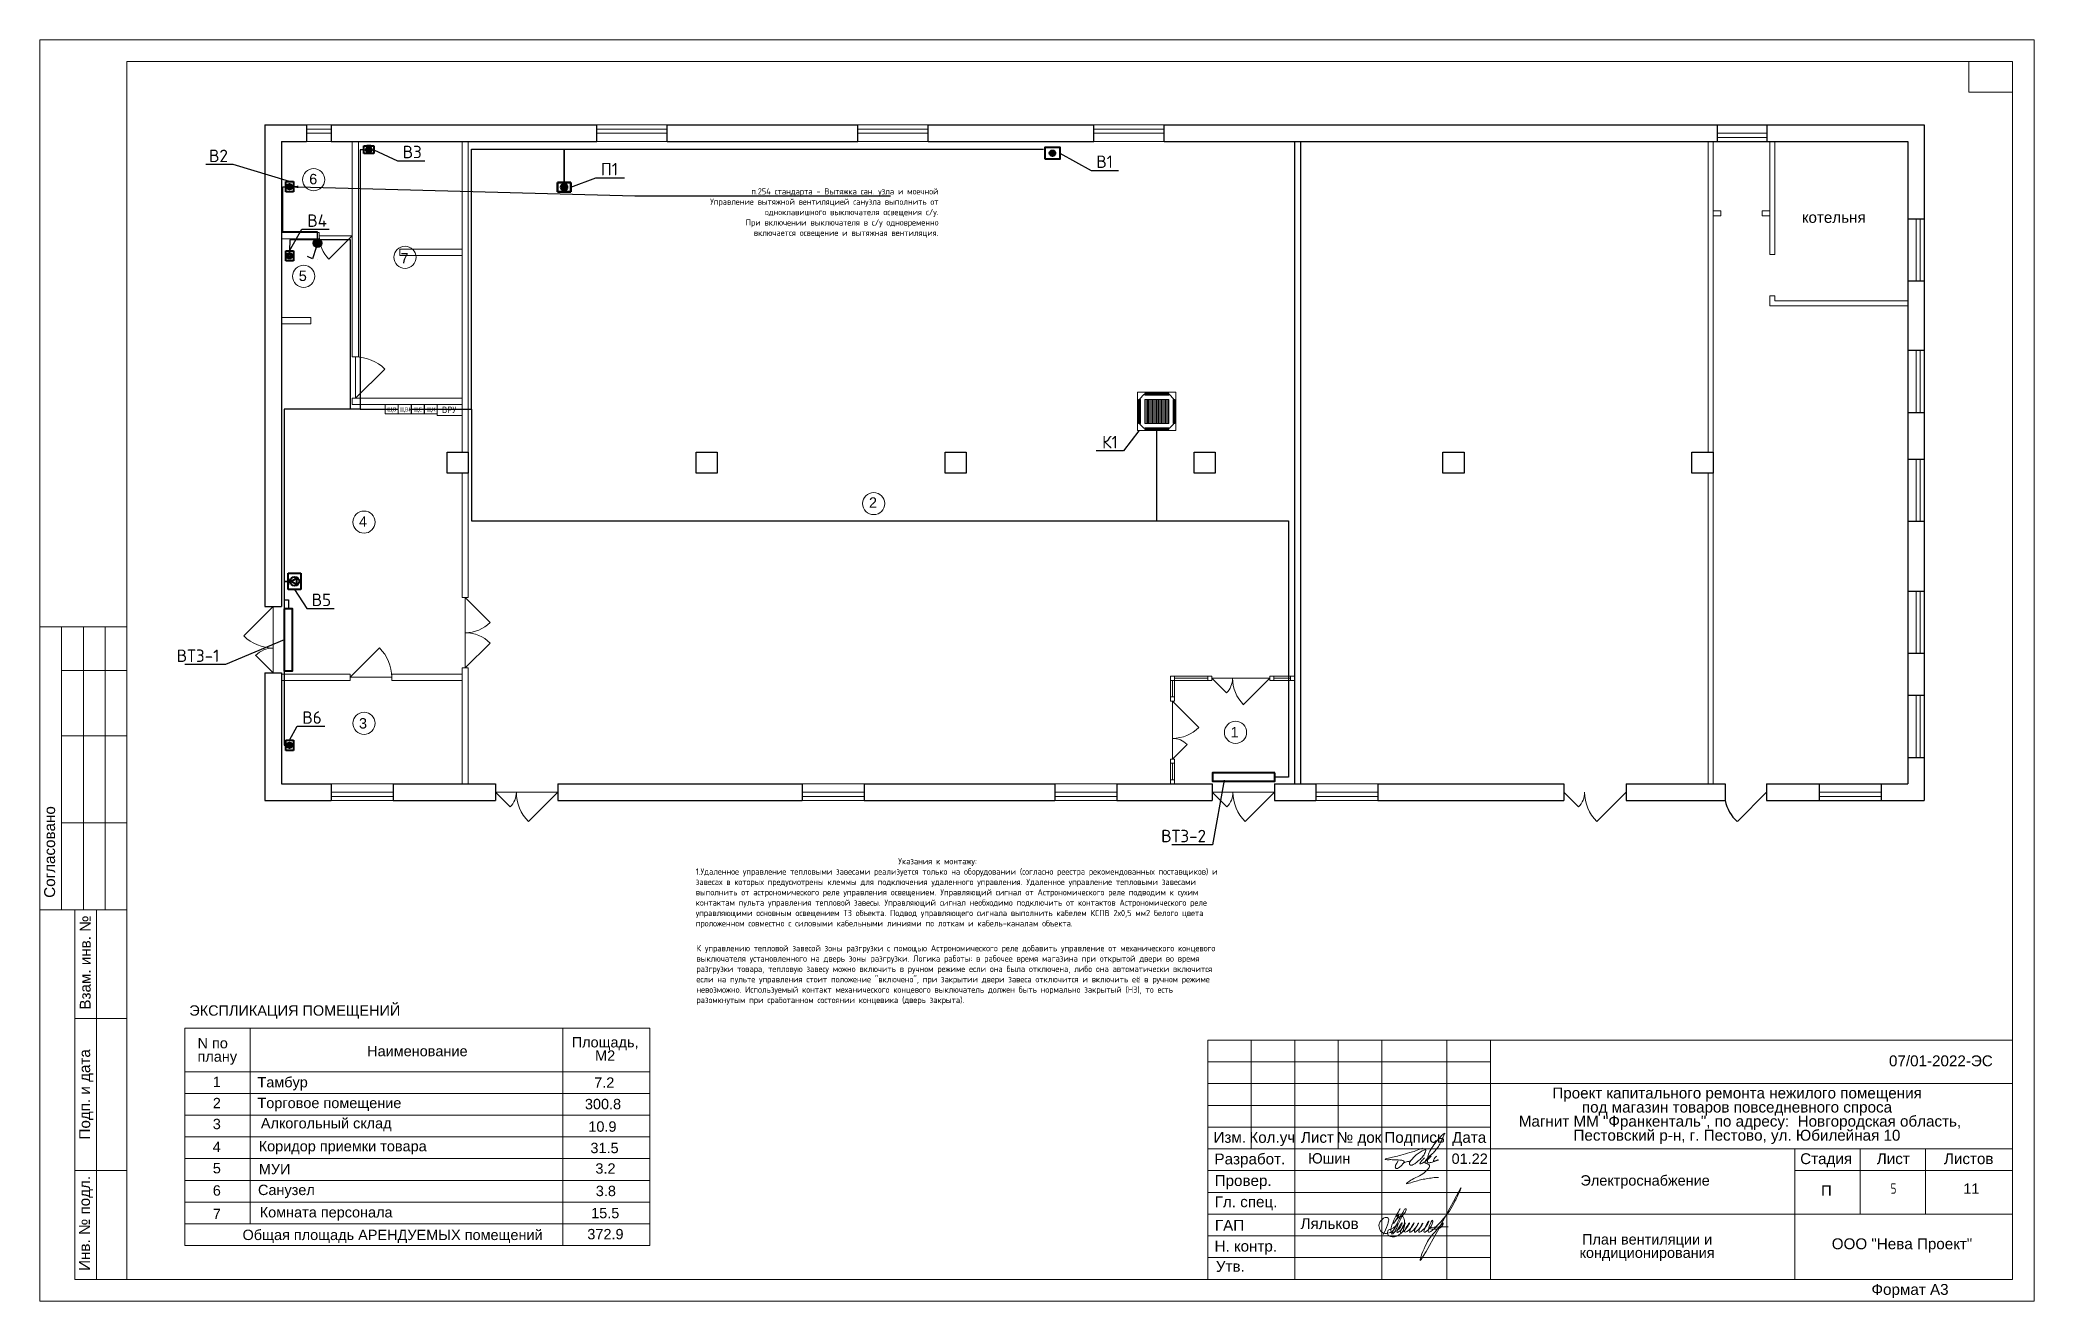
# Model space of a CAD drawing. Header units: metres. Extents: x -564 to -106, y -319 to -159.
# Drawn here: x -268.69 to -220.55, y -230.52 to -200.07 of the extents above; entities that cross this region are included whole.
import ezdxf
from ezdxf import colors
from ezdxf.entities.mleader import LeaderData, LeaderLine
from ezdxf.enums import TextEntityAlignment as Align
from ezdxf.math import Vec2, Vec3

# ---------------------------------------------------------------- set-up
doc = ezdxf.new("R2010")
doc.units = ezdxf.units.M
doc.header["$MEASUREMENT"] = 0
doc.layers.add('_ИОС51_Сеть Освещения', color=7, linetype='Continuous')
doc.layers.add('Электрика', color=7, linetype='Continuous')
for name, color, linetype, lineweight in [('Level 1', 7, 'Continuous', 0), ('Level 50', 7, 'Continuous', 0), ('Level 63', 7, 'Continuous', 0), ('ОВ', 5, 'Continuous', 40), ('ОВ нов', 7, 'Continuous', 50)]:
    doc.layers.add(name, color=color, linetype=linetype, lineweight=lineweight)
doc.layers.add('АР_оборудов кондиц.', color=7, linetype='Continuous', lineweight=0, true_color=0x00d2d2)
doc.styles.add('-ISOCPEUR-', font='isocpeur.ttf')
doc.styles.add('GOST 2.304', font='cs_gost2304.shx')
doc.styles.get("Standard").update_dxf_attribs({"font": 'cs_gost2304.shx'})
doc.styles.add('Style-Arial', font='arial.ttf')
doc.styles.add('style1', font='isocpeur.ttf')

msp = doc.modelspace()

# ---------------------------------------------------------------- texts
at = {"color": 7, "linetype": 'Continuous', "lineweight": 0, "style": 'Style-Arial'}
for s, p in [('6', (-262.096, -203.306)), ('7', (-259.892, -205.219)), ('5', (-262.347, -205.642)), ('2', (-248.582, -211.115)), ('4', (-260.895, -211.575)), ('3', (-260.894, -216.446)), ('1', (-239.853, -216.66)), ('1', (-264.423, -225.1)), ('2', (-264.423, -225.613)), ('3', (-264.423, -226.119)), ('4', (-264.424, -226.669)), ('5', (-264.422, -227.186)), ('6', (-264.423, -227.724)), ('7', (-264.423, -228.291))]:
    msp.add_text(s, height=0.25, dxfattribs=at).set_placement(p, align=Align.TOP_CENTER)
at = {"linetype": 'Continuous', "lineweight": 5, "style": 'style1'}
msp.add_text('ВРУ', height=0.1532, rotation=360, dxfattribs=at).set_placement((-258.989, -209.078))
for s, p in [('ЩО', (-260.308, -209.04)), ('ЩВК', (-260.015, -209.04)), ('ЩС', (-259.678, -209.04)), ('ЩХ', (-259.363, -209.04))]:
    msp.add_text(s, height=0.0986, dxfattribs=at).set_placement(p)
at = {"color": 7, "lineweight": 13, "style": 'Style-Arial'}
msp.add_text('ЭКСПЛИКАЦИЯ ПОМЕЩЕНИЙ ', height=0.25, dxfattribs=at).set_placement((-262.492, -223.504), align=Align.MIDDLE_CENTER)
at = {"color": 7, "linetype": 'Continuous', "lineweight": 0, "style": 'Style-Arial'}
for s, p in [('Тамбур', (-263.443, -225.11)), ('Торговое помещение', (-263.443, -225.611)), ('Санузел', (-263.429, -227.71))]:
    msp.add_text(s, height=0.25, dxfattribs=at).set_placement(p, align=Align.TOP_LEFT)
at = {"color": 7, "linetype": 'Continuous', "lineweight": 30, "style": 'Style-Arial'}
for s, p in [('Проект капитального ремонта нежилого помещения', (-232.182, -225.627)), ('под магазин товаров повседневного спроса', (-231.468, -225.967)), (' Магнит ММ "Франкенталь", по адресу:  Новгородская область,', (-233.094, -226.307)), ('Пестовский р-н, г. Пестово, ул. Юбилейная 10', (-231.671, -226.647))]:
    msp.add_text(s, height=0.2625, dxfattribs=at).set_placement(p)
at = {"color": 7, "linetype": 'Continuous', "lineweight": 13, "style": 'Style-Arial'}
msp.add_text('Юшин', height=0.25, dxfattribs=at).set_placement((-237.568, -227.073), align=Align.MIDDLE_CENTER)
at = {"color": 7, "linetype": 'Continuous', "lineweight": 0, "style": 'Style-Arial'}
msp.add_text('Ляльков', height=0.2625, dxfattribs=at).set_placement((-238.262, -228.649), align=Align.MIDDLE_LEFT)
at = {"color": 7, "linetype": 'Continuous', "lineweight": 13, "style": 'Style-Arial'}
for s, height, p in [('Общая площадь АРЕНДУЕМЫХ помещений', 0.25, (-263.802, -228.796)), ('ООО "Нева Проект"', 0.2625, (-225.437, -229.005))]:
    msp.add_text(s, height=height, dxfattribs=at).set_placement(p, align=Align.TOP_LEFT)
at = {"color": 7, "linetype": 'Continuous', "lineweight": 13, "char_height": 0.25, "attachment_point": 4, "style": 'Style-Arial'}
for s, insert, line_spacing_factor in [('N по \\Pплану', (-264.889, -224.491), 0.776524), ('Наименование', (-260.794, -224.485), 0.6)]:
    msp.add_mtext(s, dxfattribs=dict(at, insert=insert, line_spacing_factor=line_spacing_factor))
at = {"color": 7, "linetype": 'Continuous', "lineweight": 0, "char_height": 0.25}
for s, insert, attachment_point, line_spacing_factor, style in [('Площадь,\\PМ2', (-255.049, -224.145), 2, 0.776524, 'Style-Arial'), ('Электроснабжение', (-229.942, -227.644), 5, 0.776524, 'Style-Arial'), ('5', (-223.946, -227.804), 5, 0.72, 'GOST 2.304'), ('{\\fArial|b0|i0|c204|p39;1\\fArial|b0|i0|c0|p39;1}', (-222.066, -227.804), 5, 0.72, 'GOST 2.304'), ('Комната персонала\\P', (-263.388, -228.25), 1, 0.6, 'Style-Arial')]:
    msp.add_mtext(s, dxfattribs=dict(at, insert=insert, attachment_point=attachment_point, line_spacing_factor=line_spacing_factor, style=style))
at = {"color": 7, "linetype": 'Continuous', "lineweight": 30, "insert": (-234.614, -226.957), "char_height": 0.25, "attachment_point": 1, "line_spacing_factor": 0.72, "style": 'GOST 2.304'}
msp.add_mtext('{\\fArial|b0|i0|c0|p39;01.22}', dxfattribs=at)
at = {"color": 7, "linetype": 'Continuous', "lineweight": 13, "insert": (-229.894, -229.228), "char_height": 0.25, "width": 4.70974, "attachment_point": 5, "line_spacing_factor": 0.776524, "style": 'Style-Arial'}
msp.add_mtext('План вентиляции и кондиционирования', dxfattribs=at)
at = {"layer": 'Level 1', "color": 7, "linetype": 'Continuous', "lineweight": 30, "style": 'Style-Arial'}
for s, p in [('котельня', (-226.159, -204.487)), ('07/01-2022-ЭС', (-224.055, -224.851))]:
    msp.add_text(s, height=0.2625, dxfattribs=at).set_placement(p)
at = {"layer": 'Level 50', "color": 7, "linetype": 'Continuous', "lineweight": 30, "style": 'Style-Arial'}
for s, p in [('7.2', (-255.313, -225.119)), ('300.8', (-255.537, -225.638)), ('10.9', (-255.454, -226.181)), ('31.5', (-255.403, -226.698)), ('3.2', (-255.283, -227.193)), ('3.8', (-255.274, -227.736)), ('П', (-225.69, -227.728)), ('15.5', (-255.386, -228.269)), ('372.9', (-255.478, -228.778))]:
    msp.add_text(s, height=0.25, dxfattribs=at).set_placement(p, align=Align.TOP_LEFT)
at = {"layer": 'Level 50', "color": 7, "linetype": 'Continuous', "lineweight": 0, "style": 'Style-Arial'}
for s, p in [('Алкогольный склад', (-263.36, -226.101)), ('Коридор приемки товара', (-263.412, -226.654)), ('МУИ', (-263.409, -227.206))]:
    msp.add_text(s, height=0.25, dxfattribs=at).set_placement(p, align=Align.TOP_LEFT)
at = {"layer": 'Level 63', "color": 7, "linetype": 'Continuous', "lineweight": 0, "style": 'Style-Arial'}
for s, p in [('Согласовано', (-268.459, -219.677)), ('Взам. инв. №', (-267.6, -222.347)), ('Подп. и дата', (-267.613, -225.528)), ('Инв. № подл.', (-267.618, -228.644))]:
    msp.add_text(s, height=0.2625, rotation=90, dxfattribs=at).set_placement(p, align=Align.MIDDLE_CENTER)
for s, p in [('Изм.', (-239.969, -226.567)), ('Кол.уч', (-238.943, -226.567)), ('Лист', (-237.853, -226.567)), ('№ док', (-236.846, -226.567)), ('Подпись', (-235.508, -226.567)), ('Дата', (-234.19, -226.567)), ('Разработ.', (-239.484, -227.088)), ('Стадия', (-225.572, -227.082)), ('Лист', (-223.951, -227.082)), ('Листов', (-222.13, -227.082)), ('Провер.', (-239.646, -227.61)), ('Гл. спец.', (-239.577, -228.122)), ('ГАП', (-239.975, -228.691)), ('Н. контр.', (-239.582, -229.192)), ('Утв.', (-239.956, -229.682)), ('Формат А3', (-223.547, -230.238))]:
    msp.add_text(s, height=0.2625, dxfattribs=at).set_placement(p, align=Align.MIDDLE_CENTER)
at = {"layer": 'Электрика', "lineweight": 9, "insert": (-252.844, -221.925), "char_height": 0.15, "attachment_point": 1, "bg_fill": 3, "box_fill_scale": 1.5, "bg_fill_color": 256, "bg_fill_transparency": 0}
msp.add_mtext_dynamic_manual_height_columns('\\pxql;{\\Fgeniso|c204;К управлению тепловой завесой зоны разгрузки с помощью Астрономического реле добавить управление от механического концевого выключателя установленного на дверь зоны разгрузки. Логика работы: в рабочее время магазина при открытой двери во время разгрузки товара, тепловую завесу можно включить в ручном режиме если она была отключена, либо она автоматически включится если на пульте управления стоит положение "включено", при закрытии двери завеса отключится и включить её в ручном режиме невозможно. Используемый контакт механического концевого выключатель должен быть нормально закрытый (НЗ), то есть разомкнутым при сработанном состоянии концевика (дверь закрыта).   }', width=11.74317, gutter_width=0.2, heights=[1.893], dxfattribs=at)

# ---------------------------------------------------------------- blocks, each defined once
blk = doc.blocks.new('_None')
blk = doc.blocks.new('*U146')
at = {"layer": 'АР_оборудов кондиц.', "color": 7, "linetype": 'Continuous', "lineweight": 0}
for p, q in [((-0.307, 0.407), (-0.407, 0.307)), ((-0.289, -0.289), (-0.289, 0.289)), ((-0.289, 0.289), (0.289, 0.289)), ((-0.288, -0.289), (-0.288, 0.289)), ((-0.257, -0.289), (-0.257, 0.289)), ((-0.226, -0.289), (-0.226, 0.289)), ((-0.195, -0.289), (-0.195, 0.289)), ((-0.164, -0.289), (-0.164, 0.289)), ((-0.132, -0.289), (-0.132, 0.289)), ((-0.101, -0.289), (-0.101, 0.289)), ((-0.07, -0.289), (-0.07, 0.289)), ((-0.039, -0.289), (-0.039, 0.289)), ((-0.008, -0.289), (-0.008, 0.289)), ((0.024, -0.289), (0.024, 0.289)), ((0.055, -0.289), (0.055, 0.289)), ((0.086, -0.289), (0.086, 0.289)), ((0.117, -0.289), (0.117, 0.289)), ((0.148, -0.289), (0.148, 0.289)), ((0.18, -0.289), (0.18, 0.289)), ((0.211, -0.289), (0.211, 0.289)), ((0.242, -0.289), (0.242, 0.289)), ((0.273, -0.289), (0.273, 0.289)), ((0.289, 0.289), (0.289, -0.289)), ((0.307, 0.407), (0.407, 0.307)), ((0.395, 0.289), (0.395, -0.289)), ((0.437, 0.289), (0.395, 0.289)), ((0.437, -0.289), (0.437, 0.289)), ((-0.307, -0.407), (-0.407, -0.307)), ((0.289, -0.289), (-0.289, -0.289)), ((0.307, -0.407), (0.407, -0.307)), ((0.395, -0.289), (0.437, -0.289))]:
    blk.add_line(p, q, dxfattribs=at)
at = {"layer": 'АР_оборудов кондиц.', "color": 7, "linetype": 'Continuous', "lineweight": 0, "flags": 128}
blk.add_lwpolyline([(0.462, 0.462), (0.462, -0.462), (-0.462, -0.462), (-0.462, 0.462), (0.462, 0.462), (0.462, 0.031), (0.462, 0.462)], close=True, dxfattribs=at)
for points in [[(-0.416, 0.289), (-0.416, -0.289)], [(-0.407, -0.307), (-0.407, 0.307)], [(-0.307, 0.407), (0.307, 0.407)], [(0.289, 0.416), (-0.289, 0.416)], [(0.407, 0.307), (0.407, -0.307)], [(0.416, 0.289), (0.416, -0.289)], [(0.307, -0.407), (-0.307, -0.407)], [(0.289, -0.416), (-0.289, -0.416)]]:
    blk.add_lwpolyline(points, dxfattribs=at)
at = {"layer": 'АР_оборудов кондиц.', "color": 7, "linetype": 'Continuous', "lineweight": 0}
for points in [[(-0.395, 0.289), (-0.395, -0.289), (-0.437, -0.289), (-0.437, 0.289)], [(0.289, 0.395), (-0.289, 0.395), (-0.289, 0.437), (0.289, 0.437)], [(0.289, -0.395), (-0.289, -0.395), (-0.289, -0.437), (0.289, -0.437)]]:
    blk.add_3dface(points, dxfattribs=at)
blk = doc.blocks.new('*U157')
at = {"true_color": 0xffffff}
h = blk.add_hatch(color=7, dxfattribs=at)
h.dxf.hatch_style = 1
h.paths.add_polyline_path([(5.2, -0.3, 1), (5.2, 10, 1)])
at = {"color": 0, "lineweight": 30}
for p, q in [((10.1, 3.3), (23.8, -1.3)), ((25.2, 4.9), (25.2, 4.9)), ((23.8, -1.3), (21.2, -7.1))]:
    blk.add_line(p, q, dxfattribs=at)
blk.add_circle((5.2, 4.9), 5.15, dxfattribs=at)

# ---------------------------------------------------------------- linework, layer by layer
at = {"color": 7, "linetype": 'Continuous', "lineweight": 13}
for p, q in [((-265.197, -223.931), (-253.967, -223.931)), ((-265.197, -223.931), (-265.197, -229.181)), ((-263.622, -223.931), (-263.622, -228.656)), ((-256.067, -223.931), (-256.067, -229.181)), ((-253.967, -223.931), (-253.967, -229.181)), ((-265.197, -224.981), (-253.967, -224.981)), ((-265.197, -229.181), (-253.967, -229.181))]:
    msp.add_line(p, q, dxfattribs=at)
at = {"color": 7, "linetype": 'Continuous', "lineweight": 0}
for p, q in [((-265.197, -225.506), (-253.967, -225.506)), ((-265.197, -226.031), (-253.967, -226.031)), ((-265.197, -226.556), (-253.967, -226.556)), ((-265.197, -227.081), (-253.967, -227.081)), ((-265.197, -227.606), (-253.967, -227.606)), ((-265.197, -228.131), (-253.967, -228.131)), ((-265.197, -228.656), (-253.967, -228.656))]:
    msp.add_line(p, q, dxfattribs=at)
at = {"color": 5, "linetype": 'Continuous', "lineweight": 0}
msp.add_spline([(-236.264, -228.916), (-236.162, -228.681), (-236.137, -228.587), (-236.137, -228.534), (-236.168, -228.502), (-236.217, -228.502), (-236.294, -228.547), (-236.349, -228.617), (-236.364, -228.657), (-236.364, -228.726), (-236.347, -228.789), (-236.304, -228.85), (-236.255, -228.879), (-236.188, -228.89), (-236.12, -228.872), (-236.061, -228.845), (-236.021, -228.814), (-235.95, -228.69), (-235.884, -228.554), (-235.83, -228.444), (-235.774, -228.346), (-235.736, -228.294), (-235.719, -228.29), (-235.712, -228.315), (-235.723, -228.356), (-235.756, -228.401), (-235.947, -228.769), (-236.008, -228.874), (-236.053, -228.901), (-236.066, -228.879), (-236.071, -228.858), (-236.079, -228.783), (-236.046, -228.659), (-235.951, -228.453), (-235.852, -228.282), (-235.949, -228.48), (-235.886, -228.424), (-236.015, -228.647), (-235.914, -228.517), (-235.84, -228.474), (-235.784, -228.489), (-235.757, -228.549), (-235.749, -228.646), (-235.82, -228.869), (-235.908, -228.933), (-235.972, -228.96), (-236.072, -228.964), (-236.14, -228.935), (-236.153, -228.913), (-236.16, -228.862), (-236.147, -228.811), (-236.071, -228.783), (-235.918, -228.646), (-236.034, -228.874), (-235.974, -228.839), (-235.82, -228.685), (-235.808, -228.64), (-235.933, -228.857), (-235.8, -228.756), (-235.732, -228.633), (-235.849, -228.866), (-235.687, -228.738), (-235.629, -228.633), (-235.752, -228.85), (-235.586, -228.744), (-235.519, -228.633), (-235.629, -228.852), (-235.459, -228.716), (-235.412, -228.633), (-235.513, -228.849), (-235.316, -228.657), (-235.311, -228.645), (-235.409, -228.837), (-235.165, -228.61), (-235.162, -228.6), (-235.286, -228.841), (-235.067, -228.61), (-235.067, -228.581), (-235.177, -228.829), (-234.876, -228.604), (-234.532, -228.111), (-234.397, -227.821), (-235.375, -229.514), (-235.192, -229.082), (-234.967, -228.791), (-234.814, -228.638), (-234.869, -228.734), (-235.14, -228.767), (-234.697, -228.724)], degree=3, dxfattribs=at)
at = {"layer": '_ИОС51_Сеть Освещения', "color": 159, "linetype": 'ByBlock', "lineweight": 30, "true_color": 0x22346e}
for points in [[(-260.875, -202.721), (-260.963, -202.721), (-260.963, -208.986), (-260.047, -208.986)], [(-258.276, -208.986), (-258.276, -202.705), (-256.041, -202.705), (-256.041, -203.513), (-256.041, -202.705), (-244.463, -202.705)], [(-260.963, -208.986), (-261.196, -208.986), (-261.196, -204.901), (-262.661, -204.901), (-262.665, -205.162)], [(-261.196, -208.986), (-262.801, -208.986), (-262.801, -213.144), (-262.698, -213.144), (-262.801, -213.144), (-262.801, -213.678), (-262.801, -217.101), (-262.76, -217.101)], [(-259.732, -208.986), (-258.276, -208.986), (-258.276, -211.684), (-253.83, -211.684), (-253.83, -211.684), (-253.83, -211.684), (-241.733, -211.684), (-241.733, -209.502)], [(-241.733, -211.684), (-238.549, -211.684), (-238.549, -217.869), (-238.884, -217.869)], [(-262.801, -213.593), (-262.694, -213.593), (-262.694, -213.807)]]:
    msp.add_lwpolyline(points, dxfattribs=at)
at = {"layer": '_ИОС51_Сеть Освещения', "color": 1, "linetype": 'ByBlock', "lineweight": 30}
msp.add_lwpolyline([(-261.992, -204.878), (-261.992, -204.701), (-262.827, -204.701), (-262.827, -203.615), (-262.76, -203.615)], dxfattribs=at)
at = {"layer": 'Level 1', "color": 5, "lineweight": 20}
for points in [[(-234.933, -227.114), (-235.068, -227.163), (-235.184, -227.193), (-235.194, -227.157), (-235.199, -227.082), (-235.172, -226.935), (-235.07, -226.785), (-234.954, -226.632), (-234.845, -226.514), (-234.792, -226.466), (-234.765, -226.463), (-234.812, -226.531), (-234.845, -226.621), (-234.894, -226.728), (-234.967, -226.839), (-235.058, -226.947), (-235.128, -227), (-235.175, -227.047), (-235.255, -227.132), (-235.269, -227.181), (-235.229, -227.2), (-235.152, -227.219), (-235.132, -227.263), (-235.211, -227.371), (-235.339, -227.468), (-235.533, -227.565), (-235.677, -227.643), (-235.708, -227.682), (-235.712, -227.697), (-235.494, -227.631), (-235.37, -227.593), (-235.226, -227.565), (-235.071, -227.542), (-234.981, -227.53), (-234.927, -227.538)], [(-235.908, -227.133), (-235.959, -227.221), (-235.968, -227.244), (-235.972, -227.261), (-235.974, -227.291), (-235.962, -227.315), (-235.939, -227.323), (-235.902, -227.316), (-235.819, -227.247), (-235.77, -227.183), (-235.749, -227.148), (-235.784, -227.127), (-235.846, -227.114), (-236.036, -227.105), (-236.123, -227.105), (-236.221, -227.108), (-236.217, -227.09), (-236.202, -227.086), (-235.799, -226.991), (-235.652, -226.944), (-235.432, -226.879), (-235.316, -226.825)], [(-235.807, -227.207), (-235.737, -227.171), (-235.669, -227.149), (-235.623, -227.142), (-235.608, -227.142), (-235.516, -227.028), (-235.427, -226.955), (-235.315, -226.887), (-235.257, -226.866), (-235.233, -226.87), (-235.235, -226.9), (-235.293, -227.018), (-235.373, -227.098), (-235.465, -227.176), (-235.548, -227.236), (-235.594, -227.236), (-235.62, -227.234), (-235.635, -227.209), (-235.628, -227.161), (-235.606, -227.139)], [(-235.269, -227.064), (-235.3, -227.093), (-235.324, -227.121), (-235.351, -227.147), (-235.369, -227.174), (-235.38, -227.197), (-235.377, -227.206), (-235.363, -227.209), (-235.306, -227.184), (-235.259, -227.157), (-235.162, -227.08), (-235.114, -227.036), (-235.104, -227.012), (-235.145, -227.024), (-235.191, -227.073), (-235.232, -227.114), (-235.252, -227.14), (-235.257, -227.182), (-235.245, -227.196), (-235.16, -227.184), (-235.111, -227.177), (-235.046, -227.153), (-234.968, -227.128), (-234.929, -227.097), (-234.97, -227.121), (-235.036, -227.14), (-235.058, -227.14), (-235.05, -227.094), (-234.99, -227.022), (-234.97, -227.017)]]:
    msp.add_open_spline(points, degree=3, dxfattribs=at)
at = {"layer": 'Level 50', "color": 7, "linetype": 'Continuous', "lineweight": 0}
for p, q in [((-268.694, -200.07), (-220.552, -200.07)), ((-268.694, -230.52), (-268.694, -200.07)), ((-220.552, -200.07), (-220.552, -230.52)), ((-262.262, -202.224), (-261.662, -202.224)), ((-262.262, -202.324), (-261.662, -202.324)), ((-255.252, -202.224), (-253.552, -202.224)), ((-255.252, -202.324), (-253.552, -202.324)), ((-248.952, -202.224), (-247.252, -202.224)), ((-248.952, -202.324), (-247.252, -202.324)), ((-243.252, -202.224), (-241.552, -202.224)), ((-243.252, -202.324), (-241.552, -202.324)), ((-227.007, -202.324), (-228.207, -202.324)), ((-227.007, -202.424), (-228.207, -202.424)), ((-223.402, -205.891), (-223.402, -204.391)), ((-223.302, -205.891), (-223.302, -204.391)), ((-261.952, -204.799), (-261.152, -204.799)), ((-261.152, -204.799), (-261.718, -205.364)), ((-261.077, -207.724), (-261.077, -208.724)), ((-223.402, -209.064), (-223.402, -207.564)), ((-223.302, -209.064), (-223.302, -207.564)), ((-261.077, -208.724), (-260.37, -208.017)), ((-223.402, -211.69), (-223.402, -210.19)), ((-223.302, -211.69), (-223.302, -210.19)), ((-263.062, -213.754), (-263.769, -214.461)), ((-263.062, -213.754), (-263.062, -215.354)), ((-258.427, -213.534), (-258.427, -215.234)), ((-258.427, -213.534), (-257.826, -214.135)), ((-223.402, -214.876), (-223.402, -213.376)), ((-223.302, -214.876), (-223.302, -213.376)), ((-257.826, -214.633), (-258.427, -215.234)), ((-263.486, -214.929), (-263.062, -215.354)), ((-261.202, -215.459), (-260.495, -214.752)), ((-261.202, -215.459), (-260.202, -215.459)), ((-241.402, -215.534), (-241.402, -215.934)), ((-241.352, -215.934), (-241.352, -215.534)), ((-241.302, -215.434), (-240.502, -215.434)), ((-240.502, -215.484), (-241.302, -215.484)), ((-241.302, -215.534), (-240.502, -215.534)), ((-241.302, -215.534), (-241.302, -215.934)), ((-240.402, -215.484), (-239.002, -215.484)), ((-240.402, -215.484), (-240.049, -215.837)), ((-239.002, -215.484), (-239.639, -216.12)), ((-238.902, -215.434), (-238.502, -215.434)), ((-238.502, -215.484), (-238.902, -215.484)), ((-238.902, -215.534), (-238.402, -215.534)), ((-241.352, -217.434), (-241.352, -216.034)), ((-241.352, -216.034), (-240.716, -216.67)), ((-223.402, -217.394), (-223.402, -215.894)), ((-223.302, -217.394), (-223.302, -215.894)), ((-241.352, -217.434), (-240.999, -217.08)), ((-241.402, -217.934), (-241.402, -217.534)), ((-241.352, -217.534), (-241.352, -217.934)), ((-241.302, -217.534), (-241.302, -217.934)), ((-260.162, -218.234), (-261.662, -218.234)), ((-260.162, -218.334), (-261.662, -218.334)), ((-257.692, -218.234), (-256.192, -218.234)), ((-257.692, -218.234), (-257.339, -218.587)), ((-256.192, -218.234), (-256.899, -218.941)), ((-248.792, -218.234), (-250.292, -218.234)), ((-248.792, -218.334), (-250.292, -218.334)), ((-242.692, -218.234), (-244.192, -218.234)), ((-242.692, -218.334), (-244.192, -218.334)), ((-240.392, -218.234), (-238.892, -218.234)), ((-240.392, -218.234), (-240.039, -218.587)), ((-238.892, -218.234), (-239.599, -218.941)), ((-236.392, -218.234), (-237.892, -218.234)), ((-236.392, -218.334), (-237.892, -218.334)), ((-231.902, -218.234), (-231.549, -218.587)), ((-230.402, -218.234), (-231.109, -218.941)), ((-224.242, -218.234), (-225.742, -218.234)), ((-224.242, -218.334), (-225.742, -218.334)), ((-220.552, -230.52), (-268.694, -230.52))]:
    msp.add_line(p, q, dxfattribs=at)
at = {"layer": 'Level 50', "color": 7, "linetype": 'Continuous', "lineweight": 13}
for p, q in [((-266.594, -200.595), (-221.077, -200.595)), ((-266.594, -200.595), (-266.594, -229.995)), ((-222.127, -200.595), (-222.127, -201.33)), ((-221.077, -200.595), (-221.077, -229.995)), ((-222.127, -201.33), (-221.077, -201.33)), ((-262.262, -202.124), (-261.662, -202.124)), ((-255.252, -202.124), (-253.552, -202.124)), ((-248.952, -202.124), (-247.252, -202.124)), ((-243.252, -202.124), (-241.552, -202.124)), ((-226.707, -202.124), (-228.207, -202.124)), ((-261.662, -202.524), (-262.262, -202.524)), ((-261.152, -207.724), (-261.152, -202.524)), ((-261.002, -207.724), (-261.002, -202.524)), ((-258.502, -210.024), (-258.502, -202.524)), ((-258.352, -210.534), (-258.352, -202.524)), ((-253.552, -202.524), (-255.252, -202.524)), ((-247.252, -202.524), (-248.952, -202.524)), ((-241.552, -202.524), (-243.252, -202.524)), ((-226.707, -202.524), (-228.207, -202.524)), ((-223.602, -205.891), (-223.602, -204.391)), ((-223.202, -205.891), (-223.202, -204.391)), ((-262.862, -204.724), (-261.952, -204.724)), ((-262.862, -204.874), (-261.952, -204.874)), ((-261.952, -204.874), (-261.952, -204.724)), ((-262.862, -206.774), (-262.152, -206.774)), ((-262.862, -206.924), (-262.152, -206.924)), ((-262.152, -206.924), (-262.152, -206.774)), ((-261.152, -207.724), (-261.002, -207.724)), ((-223.602, -209.064), (-223.602, -207.564)), ((-223.202, -209.064), (-223.202, -207.564)), ((-261.152, -208.874), (-261.152, -208.724)), ((-261.152, -208.724), (-258.502, -208.724)), ((-261.152, -208.874), (-258.502, -208.874)), ((-223.602, -211.69), (-223.602, -210.19)), ((-223.202, -211.69), (-223.202, -210.19)), ((-258.502, -213.534), (-258.502, -210.534)), ((-258.352, -213.534), (-258.352, -210.534)), ((-258.502, -213.534), (-258.352, -213.534)), ((-223.602, -214.876), (-223.602, -213.376)), ((-223.202, -214.876), (-223.202, -213.376)), ((-262.862, -215.384), (-261.202, -215.384)), ((-262.862, -215.534), (-261.202, -215.534)), ((-261.202, -215.534), (-261.202, -215.384)), ((-260.202, -215.534), (-260.202, -215.384)), ((-260.202, -215.384), (-258.502, -215.384)), ((-260.202, -215.534), (-258.502, -215.534)), ((-258.502, -218.034), (-258.502, -215.234)), ((-258.502, -215.234), (-258.352, -215.234)), ((-258.352, -218.034), (-258.352, -215.234)), ((-223.602, -217.394), (-223.602, -215.894)), ((-223.202, -217.394), (-223.202, -215.894)), ((-260.162, -218.034), (-261.662, -218.034)), ((-248.792, -218.034), (-250.292, -218.034)), ((-242.692, -218.034), (-244.192, -218.034)), ((-236.392, -218.034), (-237.892, -218.034)), ((-224.242, -218.034), (-225.742, -218.034)), ((-260.162, -218.434), (-261.662, -218.434)), ((-248.792, -218.434), (-250.292, -218.434)), ((-242.692, -218.434), (-244.192, -218.434)), ((-236.392, -218.434), (-237.892, -218.434)), ((-224.242, -218.434), (-225.742, -218.434)), ((-267.854, -229.995), (-221.077, -229.995))]:
    msp.add_line(p, q, dxfattribs=at)
at = {"layer": 'Level 50', "color": 7, "linetype": 'Continuous', "lineweight": 30}
for p, q in [((-263.262, -202.124), (-263.262, -213.754)), ((-263.262, -202.124), (-262.262, -202.124)), ((-262.262, -202.124), (-262.262, -202.524)), ((-261.662, -202.124), (-261.662, -202.524)), ((-261.662, -202.124), (-255.252, -202.124)), ((-255.252, -202.524), (-255.252, -202.124)), ((-253.552, -202.524), (-253.552, -202.124)), ((-253.552, -202.124), (-248.952, -202.124)), ((-248.952, -202.524), (-248.952, -202.124)), ((-247.252, -202.524), (-247.252, -202.124)), ((-247.252, -202.124), (-243.252, -202.124)), ((-243.252, -202.524), (-243.252, -202.124)), ((-241.552, -202.524), (-241.552, -202.124)), ((-241.552, -202.124), (-223.202, -202.124)), ((-228.207, -202.124), (-228.207, -202.524)), ((-227.007, -202.124), (-227.007, -202.524)), ((-262.862, -202.524), (-262.862, -213.754)), ((-262.862, -202.524), (-262.262, -202.524)), ((-261.662, -202.524), (-255.252, -202.524)), ((-253.552, -202.524), (-248.952, -202.524)), ((-247.252, -202.524), (-243.252, -202.524)), ((-241.552, -202.524), (-223.602, -202.524)), ((-238.402, -218.034), (-238.402, -202.524)), ((-238.252, -218.034), (-238.252, -202.524)), ((-223.602, -204.391), (-223.202, -204.391)), ((-223.602, -205.891), (-223.202, -205.891)), ((-223.602, -207.564), (-223.202, -207.564)), ((-223.602, -209.064), (-223.202, -209.064)), ((-223.602, -210.19), (-223.202, -210.19)), ((-223.602, -211.69), (-223.202, -211.69)), ((-263.262, -213.754), (-262.862, -213.754)), ((-223.602, -213.376), (-223.202, -213.376)), ((-223.602, -214.876), (-223.202, -214.876)), ((-263.262, -215.354), (-262.862, -215.354)), ((-263.262, -215.354), (-263.262, -218.434)), ((-262.862, -215.354), (-262.862, -218.034)), ((-223.602, -215.894), (-223.202, -215.894)), ((-223.602, -217.394), (-223.202, -217.394)), ((-262.862, -218.034), (-261.662, -218.034)), ((-261.662, -218.034), (-261.662, -218.434)), ((-260.162, -218.034), (-260.162, -218.434)), ((-260.162, -218.034), (-257.692, -218.034)), ((-257.692, -218.034), (-257.692, -218.434)), ((-256.192, -218.034), (-256.192, -218.434)), ((-256.192, -218.034), (-250.292, -218.034)), ((-250.292, -218.034), (-250.292, -218.434)), ((-248.792, -218.034), (-248.792, -218.434)), ((-248.792, -218.034), (-244.192, -218.034)), ((-244.192, -218.034), (-244.192, -218.434)), ((-242.692, -218.034), (-242.692, -218.434)), ((-242.692, -218.034), (-240.392, -218.034)), ((-240.392, -218.034), (-240.392, -218.434)), ((-238.892, -218.034), (-238.892, -218.434)), ((-238.892, -218.034), (-237.892, -218.034)), ((-237.892, -218.034), (-237.892, -218.434)), ((-236.392, -218.034), (-236.392, -218.434)), ((-236.392, -218.034), (-231.902, -218.034)), ((-230.402, -218.034), (-228.009, -218.034)), ((-227.009, -218.034), (-223.602, -218.034)), ((-225.742, -218.034), (-225.742, -218.434)), ((-224.242, -218.034), (-224.242, -218.434)), ((-263.262, -218.434), (-261.662, -218.434)), ((-260.162, -218.434), (-257.692, -218.434)), ((-256.192, -218.434), (-250.292, -218.434)), ((-248.792, -218.434), (-244.192, -218.434)), ((-242.692, -218.434), (-240.392, -218.434)), ((-238.892, -218.434), (-237.892, -218.434)), ((-236.392, -218.434), (-231.902, -218.434)), ((-230.402, -218.434), (-228.009, -218.434)), ((-227.009, -218.434), (-223.202, -218.434))]:
    msp.add_line(p, q, dxfattribs=at)
at = {"layer": 'Level 50', "linetype": 'Continuous', "lineweight": 0}
for p, q in [((-260.002, -205.124), (-258.502, -205.124)), ((-260.002, -205.124), (-258.502, -205.124)), ((-260.002, -205.274), (-258.502, -205.274))]:
    msp.add_line(p, q, dxfattribs=at)
at = {"layer": 'Level 50', "color": 7, "linetype": 'Continuous', "lineweight": 20}
msp.add_line((-260.002, -205.124), (-260.002, -205.274), dxfattribs=at)
at = {"layer": 'Level 50', "color": 7, "linetype": 'Continuous', "lineweight": 30}
for points in [[(-223.202, -202.124), (-223.202, -218.434)], [(-223.602, -202.524), (-223.602, -218.034)], [(-231.902, -218.034), (-231.902, -218.434)], [(-230.402, -218.034), (-230.402, -218.434)], [(-228.009, -218.034), (-228.009, -218.434)], [(-227.009, -218.034), (-227.009, -218.434)]]:
    msp.add_lwpolyline(points, dxfattribs=at)
at = {"layer": 'Level 50', "color": 7, "linetype": 'Continuous', "lineweight": 13}
for points in [[(-228.422, -202.524), (-228.422, -210.024)], [(-228.302, -202.524), (-228.302, -218.034)], [(-226.932, -202.524), (-226.932, -205.251)], [(-226.812, -202.524), (-226.812, -205.251)], [(-228.117, -204.196), (-228.302, -204.196)], [(-228.117, -204.316), (-228.302, -204.316)], [(-228.117, -204.316), (-228.117, -204.196)], [(-226.932, -204.196), (-227.117, -204.196)], [(-227.117, -204.316), (-227.117, -204.196)], [(-226.932, -204.316), (-227.117, -204.316)], [(-226.932, -205.251), (-226.812, -205.251)], [(-226.932, -206.251), (-226.932, -206.494)], [(-226.932, -206.251), (-226.812, -206.251)], [(-226.932, -206.494), (-223.602, -206.494)], [(-226.812, -206.251), (-226.812, -206.374)], [(-226.812, -206.374), (-223.602, -206.374)], [(-228.422, -210.534), (-228.422, -218.034)]]:
    msp.add_lwpolyline(points, dxfattribs=at)
at = {"layer": 'Level 50', "color": 7, "linetype": 'Continuous', "lineweight": 30, "flags": 128}
for points in [[(-258.862, -210.024), (-258.352, -210.024), (-258.352, -210.534), (-258.862, -210.534), (-258.862, -210.024)], [(-252.852, -210.024), (-252.342, -210.024), (-252.342, -210.534), (-252.852, -210.534), (-252.852, -210.024)], [(-246.842, -210.024), (-246.332, -210.024), (-246.332, -210.534), (-246.842, -210.534), (-246.842, -210.024)], [(-240.832, -210.024), (-240.322, -210.024), (-240.322, -210.534), (-240.832, -210.534), (-240.832, -210.024)], [(-234.822, -210.024), (-234.312, -210.024), (-234.312, -210.534), (-234.822, -210.534), (-234.822, -210.024)], [(-228.812, -210.024), (-228.302, -210.024), (-228.302, -210.534), (-228.812, -210.534), (-228.812, -210.024)]]:
    msp.add_lwpolyline(points, close=True, dxfattribs=at)
at = {"layer": 'Level 50', "color": 7, "linetype": 'Continuous', "lineweight": 13, "flags": 128}
for points in [[(-241.402, -215.434), (-241.302, -215.434), (-241.302, -215.534), (-241.402, -215.534), (-241.402, -215.434)], [(-240.502, -215.434), (-240.402, -215.434), (-240.402, -215.534), (-240.502, -215.534), (-240.502, -215.434)], [(-239.002, -215.434), (-238.902, -215.434), (-238.902, -215.534), (-239.002, -215.534), (-239.002, -215.434)], [(-238.502, -215.434), (-238.402, -215.434), (-238.402, -215.534), (-238.502, -215.534), (-238.502, -215.434)], [(-241.402, -216.034), (-241.402, -215.934), (-241.302, -215.934), (-241.302, -216.034), (-241.402, -216.034)], [(-241.402, -217.534), (-241.402, -217.434), (-241.302, -217.434), (-241.302, -217.534), (-241.402, -217.534)], [(-241.402, -217.934), (-241.302, -217.934), (-241.302, -218.034), (-241.402, -218.034), (-241.402, -217.934)]]:
    msp.add_lwpolyline(points, close=True, dxfattribs=at)
at = {"layer": 'Level 50', "color": 7, "linetype": 'Continuous', "lineweight": 25}
msp.add_lwpolyline([(-227.009, -218.234), (-227.716, -218.941)], dxfattribs=at)
at = {"layer": 'Level 50', "color": 7, "linetype": 'Continuous', "lineweight": 0}
for centre in [(-262.085, -203.446), (-259.88, -205.318), (-262.326, -205.777), (-248.564, -211.265), (-260.868, -211.713), (-260.868, -216.57), (-239.83, -216.789)]:
    msp.add_circle(centre, 0.268, dxfattribs=at)
for centre, radius, start, end in [((-261.152, -204.799), 0.8, 180, 225), ((-261.077, -208.724), 1, 45, 90), ((-258.427, -213.534), 0.85, 270, 315), ((-263.062, -213.754), 1, 225, 270), ((-258.427, -215.234), 0.85, 45, 90), ((-263.062, -215.354), 0.6, 90, 135), ((-261.202, -215.459), 1, 0, 45), ((-240.402, -215.484), 0.5, 315, 0), ((-239.002, -215.484), 0.9, 180, 225), ((-241.352, -216.034), 0.9, 270, 315), ((-241.352, -217.434), 0.5, 45, 90), ((-257.692, -218.234), 0.5, 315, 0), ((-256.192, -218.234), 1, 180, 225), ((-240.392, -218.234), 0.5, 315, 0), ((-238.892, -218.234), 1, 180, 225), ((-231.902, -218.234), 0.5, 315, 0), ((-230.402, -218.234), 1, 180, 225)]:
    msp.add_arc(centre, radius, start, end, dxfattribs=at)
at = {"layer": 'Level 50', "color": 7, "linetype": 'Continuous', "lineweight": 25}
msp.add_arc((-227.156, -218.279), 0.867, 190.2718, 229.7477, dxfattribs=at)
at = {"layer": 'Level 63', "color": 7, "linetype": 'Continuous', "lineweight": 13}
for p, q in [((-268.694, -214.245), (-266.594, -214.245)), ((-268.694, -214.245), (-268.694, -221.07)), ((-268.169, -214.245), (-268.169, -221.07)), ((-267.644, -214.245), (-267.644, -221.07)), ((-267.119, -214.245), (-267.119, -221.07)), ((-268.169, -215.295), (-266.594, -215.295)), ((-268.169, -216.87), (-266.594, -216.87)), ((-268.169, -218.97), (-266.594, -218.97)), ((-268.694, -221.07), (-266.594, -221.07)), ((-267.854, -221.07), (-266.594, -221.07)), ((-267.329, -229.995), (-267.329, -221.07)), ((-267.854, -223.695), (-266.594, -223.695)), ((-240.502, -224.22), (-221.077, -224.22)), ((-240.502, -224.22), (-240.502, -229.995)), ((-239.452, -224.22), (-239.452, -226.845)), ((-238.402, -224.22), (-238.402, -229.995)), ((-237.352, -224.22), (-237.352, -226.845)), ((-236.302, -224.22), (-236.302, -229.995)), ((-234.727, -224.22), (-234.727, -229.995)), ((-233.677, -224.22), (-233.677, -229.995)), ((-233.677, -225.27), (-221.077, -225.27)), ((-240.502, -226.32), (-233.677, -226.32)), ((-240.502, -226.845), (-233.677, -226.845)), ((-233.677, -226.845), (-221.077, -226.845)), ((-267.854, -227.37), (-266.594, -227.37)), ((-226.327, -227.37), (-221.077, -227.37)), ((-233.677, -228.42), (-221.077, -228.42))]:
    msp.add_line(p, q, dxfattribs=at)
at = {"layer": 'Level 63', "color": 7, "linetype": 'Continuous', "lineweight": 0}
for p, q in [((-240.502, -224.745), (-233.677, -224.745)), ((-240.502, -225.27), (-233.677, -225.27)), ((-240.502, -225.795), (-233.677, -225.795)), ((-240.502, -227.37), (-233.677, -227.37)), ((-240.502, -227.895), (-233.677, -227.895)), ((-240.502, -228.42), (-233.677, -228.42)), ((-240.502, -228.945), (-233.677, -228.945)), ((-240.502, -229.47), (-233.677, -229.47))]:
    msp.add_line(p, q, dxfattribs=at)
at = {"layer": 'Level 63', "color": 7, "linetype": 'Continuous', "lineweight": 13, "flags": 128}
for points in [[(-266.594, -229.995), (-267.854, -229.995), (-267.854, -221.07)], [(-226.327, -226.845), (-226.327, -229.995)], [(-224.752, -226.845), (-224.752, -228.42)], [(-223.177, -226.845), (-223.177, -228.42)]]:
    msp.add_lwpolyline(points, dxfattribs=at)
at = {"layer": 'Level 63', "color": 7, "linetype": 'Continuous', "lineweight": 0}
for points in [[(-260.047, -208.874), (-260.357, -208.874), (-260.357, -209.097), (-260.047, -209.097)], [(-259.732, -208.874), (-260.042, -208.874), (-260.042, -209.097), (-259.732, -209.097)], [(-259.417, -208.874), (-259.727, -208.874), (-259.727, -209.097), (-259.417, -209.097)], [(-259.102, -208.874), (-259.412, -208.874), (-259.412, -209.097), (-259.102, -209.097)], [(-259.102, -209.142), (-258.502, -209.142), (-258.502, -208.874), (-259.102, -208.874)]]:
    msp.add_3dface(points, dxfattribs=at)
at = {"layer": 'ОВ'}
for p, q in [((-260.875, -202.816), (-260.875, -202.626)), ((-260.875, -202.626), (-260.632, -202.626)), ((-260.703, -202.626), (-260.803, -202.626)), ((-260.632, -202.626), (-260.632, -202.816)), ((-260.632, -202.816), (-260.875, -202.816)), ((-260.653, -202.816), (-260.853, -202.816)), ((-262.76, -203.736), (-262.76, -203.493)), ((-262.76, -203.493), (-262.57, -203.493)), ((-262.76, -203.565), (-262.76, -203.665)), ((-262.57, -203.493), (-262.57, -203.736)), ((-262.57, -203.515), (-262.57, -203.715)), ((-262.57, -203.736), (-262.76, -203.736)), ((-262.76, -205.405), (-262.76, -205.162)), ((-262.76, -205.162), (-262.57, -205.162)), ((-262.57, -205.405), (-262.76, -205.405)), ((-262.57, -205.162), (-262.57, -205.405)), ((-262.57, -205.183), (-262.57, -205.383)), ((-262.698, -213.338), (-262.698, -212.949)), ((-262.698, -212.949), (-262.394, -212.949)), ((-262.698, -213.064), (-262.698, -213.224)), ((-262.394, -212.949), (-262.394, -213.338)), ((-262.394, -212.984), (-262.394, -213.304)), ((-262.394, -213.338), (-262.698, -213.338)), ((-262.76, -217.223), (-262.76, -216.98)), ((-262.76, -216.98), (-262.57, -216.98)), ((-262.76, -217.051), (-262.76, -217.151)), ((-262.57, -216.98), (-262.57, -217.223)), ((-262.57, -217.001), (-262.57, -217.201)), ((-262.57, -217.223), (-262.76, -217.223))]:
    msp.add_line(p, q, dxfattribs=at)
at = {"layer": 'ОВ', "color": 1, "lineweight": 50}
for p, q in [((-256.202, -203.739), (-256.202, -203.513)), ((-256.202, -203.513), (-255.88, -203.513)), ((-255.88, -203.513), (-255.88, -203.739)), ((-255.88, -203.739), (-256.202, -203.739))]:
    msp.add_line(p, q, dxfattribs=at)
at = {"layer": 'ОВ'}
for points in [[(-260.753, -202.668), (-260.707, -202.748), (-260.8, -202.748)], [(-262.718, -203.615), (-262.638, -203.569), (-262.638, -203.661)], [(-262.718, -205.283), (-262.638, -205.237), (-262.638, -205.33)], [(-262.631, -213.144), (-262.503, -213.07), (-262.503, -213.218)], [(-262.718, -217.101), (-262.638, -217.055), (-262.638, -217.147)]]:
    msp.add_lwpolyline(points, close=True, dxfattribs=at)
at = {"layer": 'ОВ', "linetype": 'Continuous'}
for points in [[(-244.428, -202.949), (-244.428, -202.664), (-244.073, -202.664), (-244.073, -202.949)], [(-244.251, -202.753), (-244.204, -202.833), (-244.297, -202.833)]]:
    msp.add_lwpolyline(points, close=True, dxfattribs=at)
at = {"layer": 'ОВ', "color": 1, "lineweight": 50}
msp.add_lwpolyline([(-256.041, -203.684), (-255.991, -203.597), (-256.091, -203.597)], close=True, dxfattribs=at)
at = {"layer": 'ОВ', "color": 6}
for points in [[(-262.794, -213.807), (-262.794, -215.307), (-262.594, -215.307), (-262.594, -213.807)], [(-238.884, -217.769), (-240.384, -217.769), (-240.384, -217.969), (-238.884, -217.969)]]:
    msp.add_lwpolyline(points, close=True, dxfattribs=at)
at = {"layer": 'ОВ'}
for centre, radius in [((-260.753, -202.721), 0.0687), ((-262.665, -203.615), 0.0687), ((-262.665, -205.283), 0.0687), ((-262.546, -213.144), 0.11), ((-262.665, -217.101), 0.0687)]:
    msp.add_circle(centre, radius, dxfattribs=at)
at = {"layer": 'ОВ', "linetype": 'Continuous'}
msp.add_circle((-244.251, -202.806), 0.0687, dxfattribs=at)
at = {"layer": 'ОВ', "color": 1, "lineweight": 50}
msp.add_circle((-256.041, -203.626), 0.079, dxfattribs=at)

# ---------------------------------------------------------------- block references
at = {"layer": '_ИОС51_Сеть Освещения', "color": 7, "lineweight": 0, "xscale": 0.02, "yscale": 0.02, "zscale": 0.02, "rotation": 270}
msp.add_blockref('*U157', (-262.09, -204.877), dxfattribs=at)
at = {"layer": 'АР_оборудов кондиц.', "color": 7, "linetype": 'Continuous', "lineweight": 0}
msp.add_blockref('*U146', (-241.733, -209.04), dxfattribs=at)

msp.set_redraw_order([(e.dxf.handle, doc.entitydb.next_handle()) for e in msp.query("TEXT MTEXT ATTDEF DIMENSION ARC_DIMENSION")])  # texts and dimensions are drawn at this point

# ---------------------------------------------------------------- leaders
at = {"layer": 'ОВ нов', "lineweight": 15}
ml = msp.add_multileader_mtext('Standard', dxfattribs=at)
ml.set_content('В3', color=256, style='-ISOCPEUR-')
ml.set_leader_properties()
ml.set_arrow_properties(name='NONE')
ml.build(insert=Vec2(0, 0))
ml.multileader.update_dxf_attribs({"text_left_attachment_type": 6, "text_right_attachment_type": 6, "dogleg_length": 0.0717, "arrow_head_size": 0.18})
ctx = ml.context
ctx.base_point, ctx.char_height, ctx.arrow_head_size, ctx.landing_gap_size, ctx.plane_origin = Vec3(-259.991, -202.987), 0.3, 0.18, 0.09, Vec3(-255.7, -195.114)
ctx.left_attachment, ctx.right_attachment, ctx.text_align_type = 6, 6, 1
notes = []
notes.append((ctx, [(1, (1, 1, 0), (-260.062, -202.987), (1, 0), 0.0717, [(0, [(-260.632, -202.721)], 0, [])])]))
ctx.mtext.insert, ctx.mtext.width, ctx.mtext.alignment, ctx.mtext.flow_direction = Vec3(-259.706, -202.627), 0.80873, 2, 5
ml = msp.add_multileader_mtext('Standard', dxfattribs=at)
ml.set_content('В2', color=256, style='-ISOCPEUR-')
ml.set_leader_properties()
ml.set_arrow_properties(name='NONE')
ml.build(insert=Vec2(0, 0))
ml.multileader.update_dxf_attribs({"text_left_attachment_type": 6, "text_right_attachment_type": 6, "dogleg_length": 0.0717, "arrow_head_size": 0.18})
ctx = ml.context
ctx.base_point, ctx.char_height, ctx.arrow_head_size, ctx.landing_gap_size, ctx.plane_origin = Vec3(-264.668, -203.08), 0.3, 0.18, 0.09, Vec3(-257.732, -195.886)
ctx.left_attachment, ctx.right_attachment, ctx.text_align_type = 6, 6, 1
notes.append((ctx, [(0, (1, 1, 0), (-264.026, -203.08), (-1, 0), 0.0717, [(0, [(-262.665, -203.493)], 0, [])])]))
ctx.mtext.insert, ctx.mtext.width, ctx.mtext.alignment, ctx.mtext.flow_direction = Vec3(-264.383, -202.72), 0.80873, 2, 5
ml = msp.add_multileader_mtext('Standard', dxfattribs=at)
ml.set_content('П1', color=256, style='-ISOCPEUR-')
ml.set_leader_properties()
ml.set_arrow_properties(name='NONE')
ml.build(insert=Vec2(0, 0))
ml.multileader.update_dxf_attribs({"text_left_attachment_type": 6, "text_right_attachment_type": 6, "dogleg_length": 0.0717, "arrow_head_size": 0.18})
ctx = ml.context
ctx.base_point, ctx.char_height, ctx.arrow_head_size, ctx.landing_gap_size, ctx.plane_origin = Vec3(-255.201, -203.401), 0.3, 0.18, 0.09, Vec3(-246.975, -207.816)
ctx.left_attachment, ctx.right_attachment, ctx.text_align_type = 6, 6, 1
notes.append((ctx, [(1, (1, 1, 0), (-255.273, -203.401), (1, 0), 0.0717, [(0, [(-255.88, -203.626)], 0, [])])]))
ctx.mtext.insert, ctx.mtext.width, ctx.mtext.alignment, ctx.mtext.flow_direction = Vec3(-254.946, -203.041), 0.80873, 2, 5
ml = msp.add_multileader_mtext('Standard', dxfattribs=at)
ml.set_content('В1', color=256, style='-ISOCPEUR-')
ml.set_leader_properties()
ml.set_arrow_properties(name='NONE')
ml.build(insert=Vec2(0, 0))
ml.multileader.update_dxf_attribs({"text_left_attachment_type": 6, "text_right_attachment_type": 6, "dogleg_length": 0.0717, "arrow_head_size": 0.18})
ctx = ml.context
ctx.base_point, ctx.char_height, ctx.arrow_head_size, ctx.landing_gap_size, ctx.plane_origin = Vec3(-243.246, -203.222), 0.3, 0.18, 0.09, Vec3(-239.141, -195.199)
ctx.left_attachment, ctx.right_attachment, ctx.text_align_type = 6, 6, 1
notes.append((ctx, [(1, (1, 1, 0), (-243.318, -203.222), (1, 0), 0.0717, [(0, [(-244.073, -202.806)], 0, [])])]))
ctx.mtext.insert, ctx.mtext.width, ctx.mtext.alignment, ctx.mtext.flow_direction = Vec3(-242.991, -202.862), 0.80873, 2, 5
ml = msp.add_multileader_mtext('Standard', dxfattribs=at)
ml.set_content('В4', color=256, style='-ISOCPEUR-')
ml.set_leader_properties()
ml.set_arrow_properties(name='NONE')
ml.build(insert=Vec2(0, 0))
ml.multileader.update_dxf_attribs({"text_left_attachment_type": 6, "text_right_attachment_type": 6, "dogleg_length": 0.0717, "arrow_head_size": 0.18})
ctx = ml.context
ctx.base_point, ctx.char_height, ctx.arrow_head_size, ctx.landing_gap_size, ctx.plane_origin = Vec3(-262.301, -204.644), 0.3, 0.18, 0.09, Vec3(-257.732, -197.554)
ctx.left_attachment, ctx.right_attachment, ctx.text_align_type = 6, 6, 1
notes.append((ctx, [(1, (1, 1, 0), (-262.373, -204.644), (1, 0), 0.0717, [(0, [(-262.665, -205.162)], 0, [])])]))
ctx.mtext.insert, ctx.mtext.width, ctx.mtext.alignment, ctx.mtext.flow_direction = Vec3(-262.001, -204.284), 0.80873, 2, 5
ml = msp.add_multileader_mtext('Standard', dxfattribs=at)
ml.set_content('К1', color=256, style='-ISOCPEUR-')
ml.set_leader_properties()
ml.set_arrow_properties(name='NONE')
ml.build(insert=Vec2(0, 0))
ml.multileader.update_dxf_attribs({"text_left_attachment_type": 6, "text_right_attachment_type": 6, "dogleg_length": 0.0717, "arrow_head_size": 0.18})
ctx = ml.context
ctx.base_point, ctx.char_height, ctx.arrow_head_size, ctx.landing_gap_size, ctx.plane_origin = Vec3(-243.117, -209.991), 0.3, 0.18, 0.09, Vec3(-228.177, -212.655)
ctx.left_attachment, ctx.right_attachment, ctx.text_align_type = 6, 6, 1
notes.append((ctx, [(0, (1, 1, 0), (-242.535, -209.991), (-1, 0), 0.0717, [(0, [(-242.163, -209.511)], 0, [])])]))
ctx.mtext.insert, ctx.mtext.alignment, ctx.mtext.flow_direction = Vec3(-242.862, -209.631), 2, 5
ml = msp.add_multileader_mtext('Standard', dxfattribs=at)
ml.set_content('В5', color=256, style='-ISOCPEUR-')
ml.set_leader_properties()
ml.set_arrow_properties(name='NONE')
ml.build(insert=Vec2(0, 0))
ml.multileader.update_dxf_attribs({"text_left_attachment_type": 6, "text_right_attachment_type": 6, "dogleg_length": 0.0717, "arrow_head_size": 0.18})
ctx = ml.context
ctx.base_point, ctx.char_height, ctx.arrow_head_size, ctx.landing_gap_size, ctx.plane_origin = Vec3(-262.183, -213.8), 0.3, 0.18, 0.09, Vec3(-257.614, -205.731)
ctx.left_attachment, ctx.right_attachment, ctx.text_align_type = 6, 6, 1
notes.append((ctx, [(1, (1, 1, 0), (-262.254, -213.8), (1, 0), 0.0717, [(0, [(-262.546, -213.338)], 0, [])])]))
ctx.mtext.insert, ctx.mtext.width, ctx.mtext.alignment, ctx.mtext.flow_direction = Vec3(-261.898, -213.44), 0.80873, 2, 5
ml = msp.add_multileader_mtext('Standard', dxfattribs=at)
ml.set_content('ВТЗ-1', color=256, style='-ISOCPEUR-')
ml.set_leader_properties()
ml.set_arrow_properties(name='NONE')
ml.build(insert=Vec2(0, 0))
ml.multileader.update_dxf_attribs({"text_left_attachment_type": 6, "text_right_attachment_type": 6, "dogleg_length": 71.745, "arrow_head_size": 0.18})
ctx = ml.context
ctx.base_point, ctx.char_height, ctx.arrow_head_size, ctx.landing_gap_size, ctx.plane_origin = Vec3(-265.469, -215.149), 0.3, 0.18, 0.09, Vec3(-260.628, -216.419)
ctx.left_attachment, ctx.right_attachment, ctx.text_align_type = 6, 6, 1
notes.append((ctx, [(0, (1, 1, 0), (-264.213, -215.149), (-1, 0), 0.0717, [(1, [(-262.794, -214.557)], 0, [])])]))
ctx.mtext.insert, ctx.mtext.width, ctx.mtext.alignment, ctx.mtext.flow_direction = Vec3(-264.877, -214.789), 0.80873, 2, 5
ml = msp.add_multileader_mtext('Standard', dxfattribs=at)
ml.set_content('В6', color=256, style='-ISOCPEUR-')
ml.set_leader_properties()
ml.set_arrow_properties(name='NONE')
ml.build(insert=Vec2(0, 0))
ml.multileader.update_dxf_attribs({"text_left_attachment_type": 6, "text_right_attachment_type": 6, "dogleg_length": 0.0717, "arrow_head_size": 0.18})
ctx = ml.context
ctx.base_point, ctx.char_height, ctx.arrow_head_size, ctx.landing_gap_size, ctx.plane_origin = Vec3(-262.41, -216.641), 0.3, 0.18, 0.09, Vec3(-257.732, -209.372)
ctx.left_attachment, ctx.right_attachment, ctx.text_align_type = 6, 6, 1
notes.append((ctx, [(1, (1, 1, 0), (-262.482, -216.641), (1, 0), 0.0717, [(0, [(-262.665, -216.98)], 0, [])])]))
ctx.mtext.insert, ctx.mtext.width, ctx.mtext.alignment, ctx.mtext.flow_direction = Vec3(-262.125, -216.281), 0.80873, 2, 5
ml = msp.add_multileader_mtext('Standard', dxfattribs=at)
ml.set_content('ВТЗ-2', color=256, style='-ISOCPEUR-')
ml.set_leader_properties()
ml.set_arrow_properties(name='NONE')
ml.build(insert=Vec2(0, 0))
ml.multileader.update_dxf_attribs({"text_left_attachment_type": 6, "text_right_attachment_type": 6, "dogleg_length": 71.745, "arrow_head_size": 0.18})
ctx = ml.context
ctx.base_point, ctx.char_height, ctx.arrow_head_size, ctx.landing_gap_size, ctx.plane_origin = Vec3(-241.707, -219.502), 0.3, 0.18, 0.09, Vec3(-236.806, -220.771)
ctx.left_attachment, ctx.right_attachment, ctx.text_align_type = 6, 6, 1
notes.append((ctx, [(0, (1, 1, 0), (-240.39, -219.502), (-1, 0), 0.0717, [(1, [(-240.106, -217.942)], 0, [])])]))
ctx.mtext.insert, ctx.mtext.width, ctx.mtext.alignment, ctx.mtext.flow_direction = Vec3(-241.084, -219.142), 0.80873, 2, 5
at = {"layer": 'Электрика', "lineweight": 9}
ml = msp.add_multileader_mtext('Standard', dxfattribs=at)
ml.set_content('п.254 стандарта - Вытяжка сан. узла и моечной\\PУправление вытяжной вентиляцией санузла выполнить от\\Pодноклавишного выключателя освещения с/у.\\PПри включении выключателя в с/у одновременно\\P включается освещение и вытяжная вентиляция.', color=256)
ml.set_leader_properties()
ml.build(insert=Vec2(0, 0))
ml.multileader.update_dxf_attribs({"text_left_attachment_type": 6, "text_right_attachment_type": 6, "dogleg_length": 0.0875, "arrow_head_size": 0.18})
ctx = ml.context
ctx.base_point, ctx.char_height, ctx.arrow_head_size, ctx.landing_gap_size, ctx.plane_origin = Vec3(-254.248, -203.833), 0.15, 0.18, 0.09, Vec3(-244.795, -215.606)
ctx.left_attachment, ctx.right_attachment, ctx.text_align_type = 6, 6, 2
notes.append((ctx, [(0, (1, 1, 0), (-254.335, -203.833), (1, 0), 0.0875, [(0, [(-262.638, -203.615)], 0, [])])]))
ctx.mtext.insert, ctx.mtext.width, ctx.mtext.defined_height, ctx.mtext.alignment, ctx.mtext.flow_direction = Vec3(-247.001, -203.653), 9.06564, 1.229, 3, 5
for ctx, leaders in notes:
    for number, flags, end, landing, length, lines in leaders:
        leader = LeaderData()
        leader.index, (leader.has_last_leader_line, leader.has_dogleg_vector, leader.attachment_direction) = number, flags
        leader.last_leader_point, leader.dogleg_vector, leader.dogleg_length = Vec3(end), Vec3(landing), length
        for number, points, colour, breaks in lines:
            line = LeaderLine()
            line.index, line.vertices, line.color, line.breaks = number, Vec3.list(points), colors.encode_raw_color(colour), breaks
            leader.lines.append(line)
        ctx.leaders.append(leader)

# ---------------------------------------------------------------- next in the draw order: texts
at = {"layer": 'Электрика', "lineweight": 9, "insert": (-252.861, -219.825), "char_height": 0.15, "attachment_point": 1, "bg_fill": 3, "box_fill_scale": 1.5, "bg_fill_color": 256, "bg_fill_transparency": 0}
msp.add_mtext_dynamic_manual_height_columns('\\pxqc;{\\Fgeniso|c204;Указания к монтажу:\\P\\pql;1.Удаленное управление тепловыми завесами реализуется только на оборудовании (согласно реестра рекомендованных поставщиков) и завесах в которых предусмотрены клеммы для подключения удаленного управления. Удаленное управление тепловыми завесами выполнить от астрономического реле управления освещением. Управляющий сигнал от Астрономического реле подводим к сухим контактам пульта управления тепловой завесы. Управляющий сигнал необходимо подключить от контактов Астрономического реле управляющими основным освещением ТЗ объекта. Подвод управляющего сигнала выполнить кабелем КСПВ 2х0,5 мм2 белого цвета проложенном совместно с силовыми кабельными линиями по лоткам и кабель-каналам объекта.}', width=11.67537, gutter_width=0.2, heights=[2.173], dxfattribs=at)

doc.saveas('drawing.dxf')
